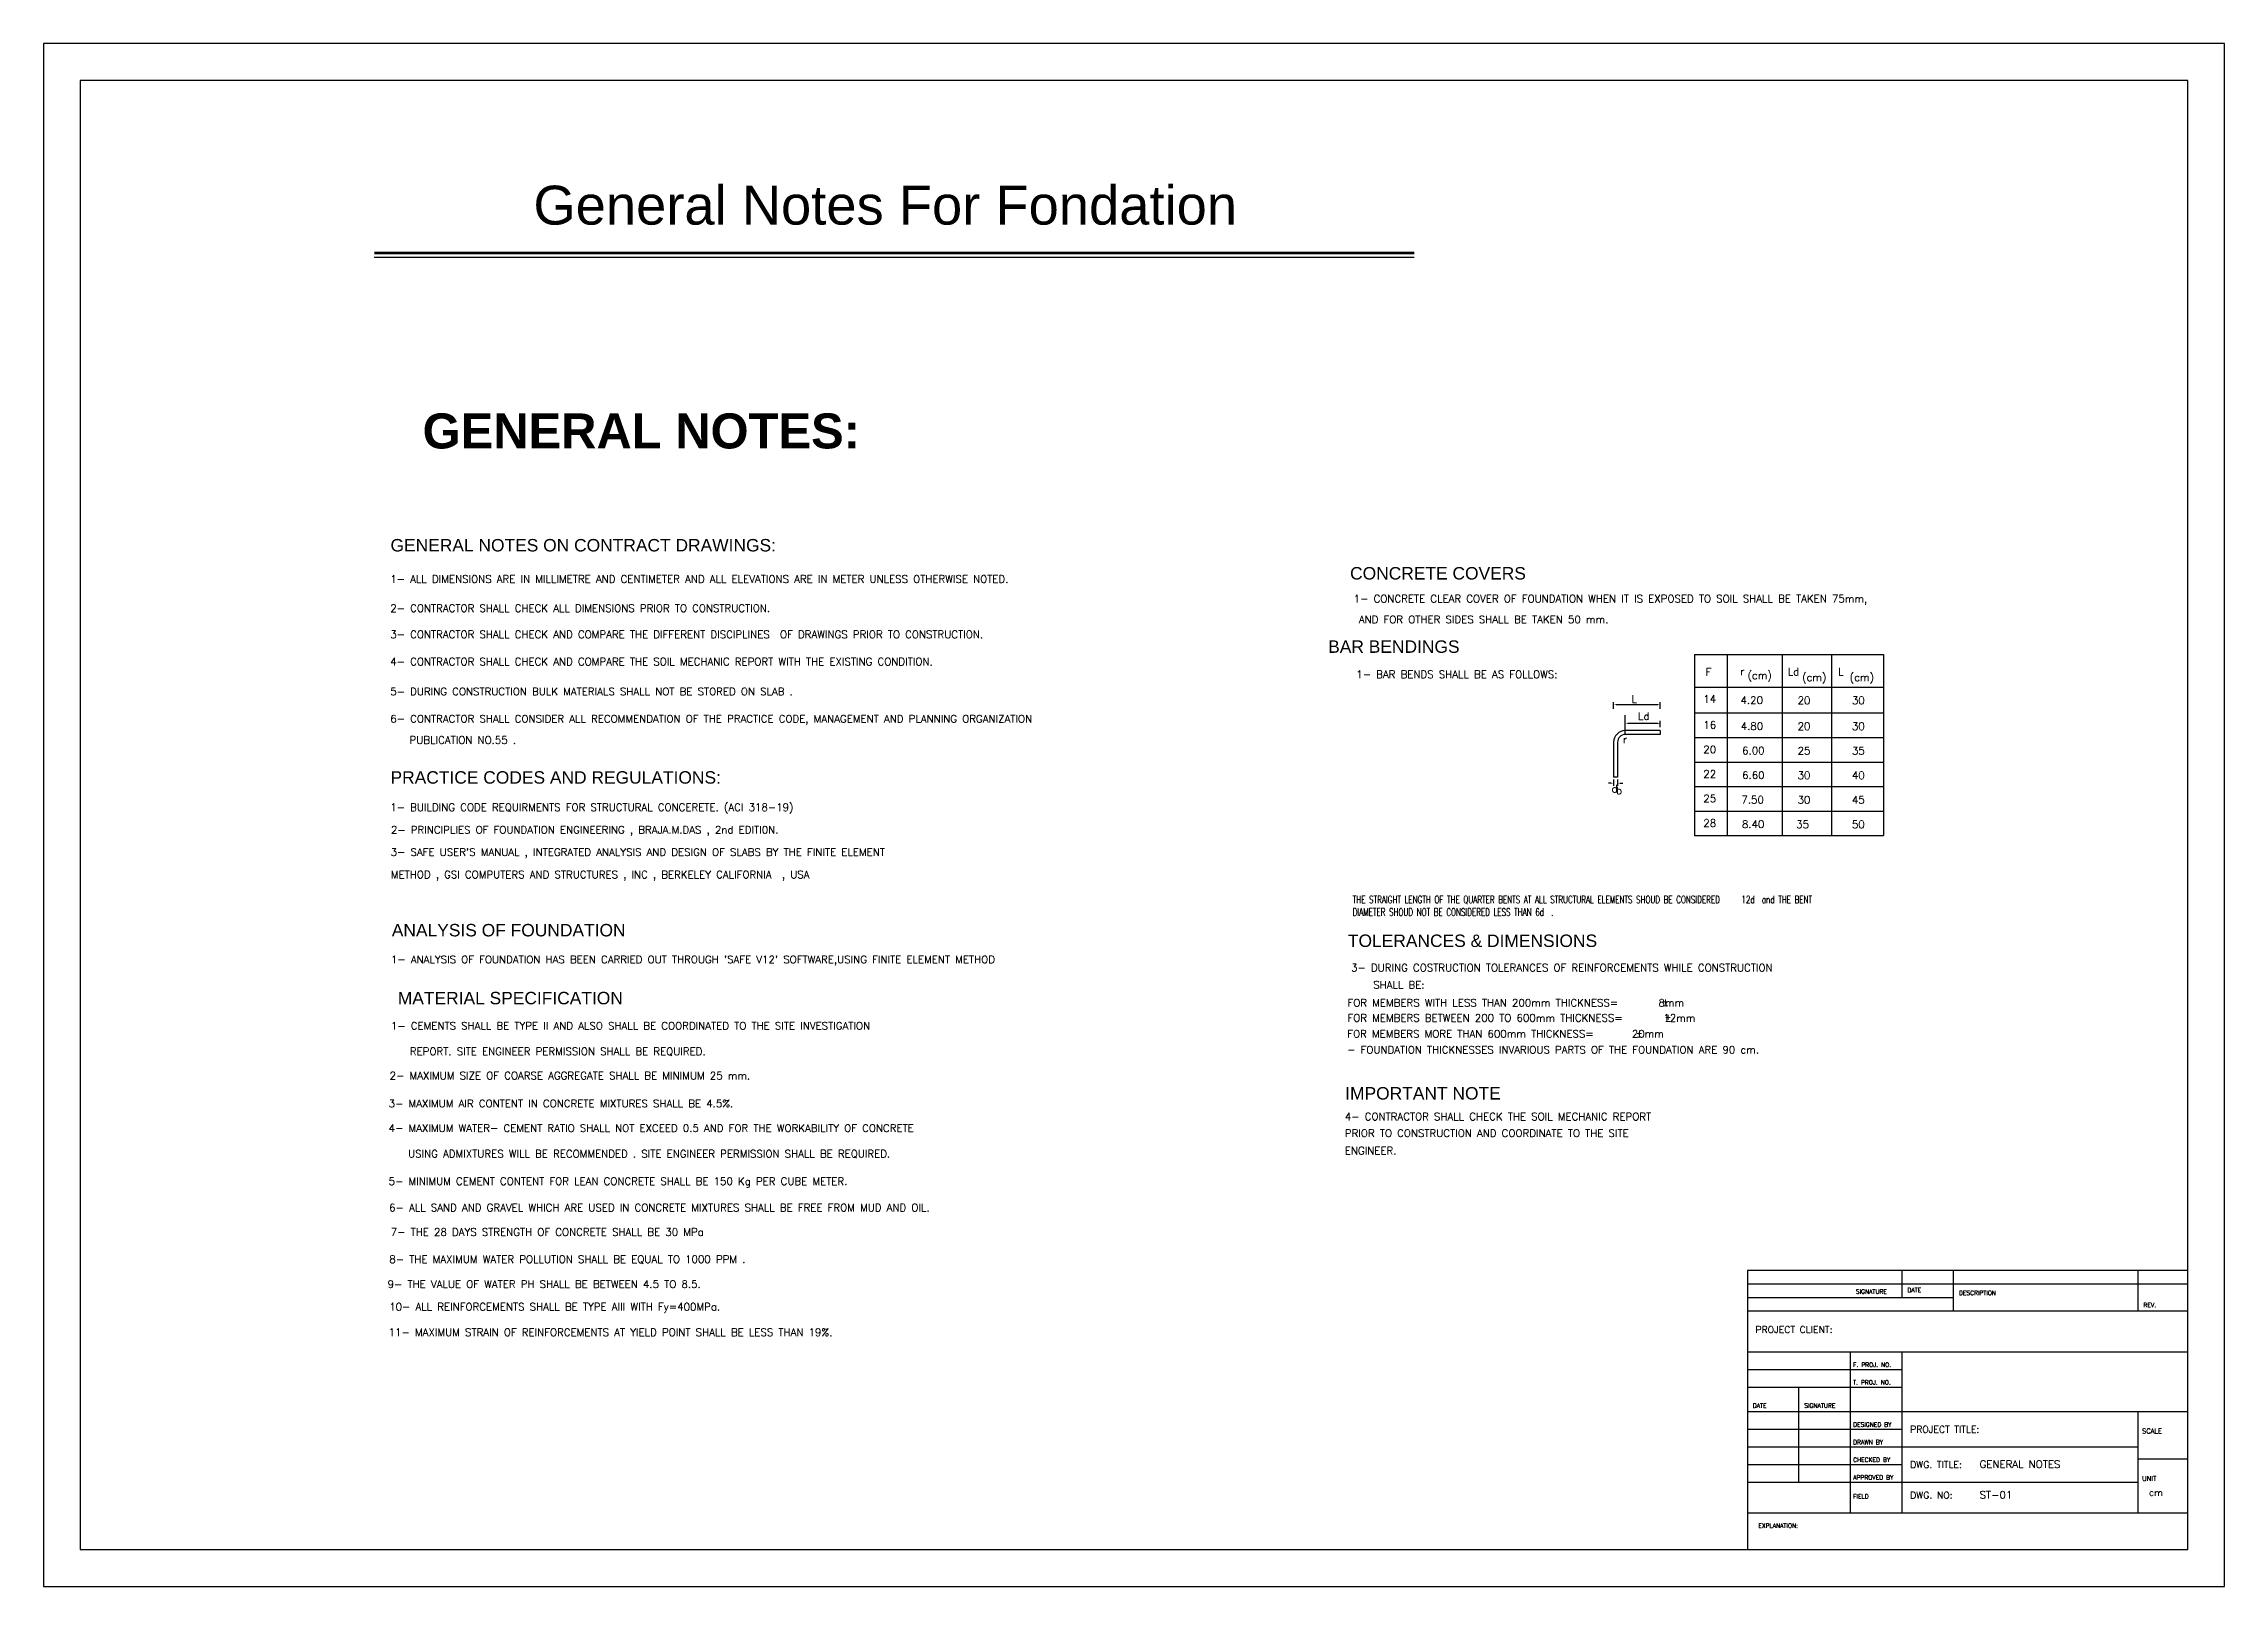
# Model space of a CAD drawing. Header units: inches. Extents: x 460503 to 460688, y 47570 to 48852.
# Drawn here: x 460506 to 460590.1, y 48792.1 to 48851.5 of the extents above; entities that cross this region are included whole.
import ezdxf
from ezdxf.enums import TextEntityAlignment as Align

# ---------------------------------------------------------------- set-up
doc = ezdxf.new("R2010")
doc.units = ezdxf.units.IN
doc.header["$MEASUREMENT"] = 0
for name, color, linetype in [('02', 4, 'Continuous'), ('1', 1, 'Continuous'), ('D_Titele', 7, 'Continuous'), ('DIM', 8, 'Continuous'), ('E10', 3, 'Continuous'), ('lateral brace', 5, 'Continuous'), ('Layer4', 118, 'Continuous')]:
    doc.layers.add(name, color=color, linetype=linetype)
doc.styles.add('ARIAL', font='arial.ttf')
doc.styles.add('E100', font='SIMPLEX.shx', dxfattribs={"width": 0.7})
doc.styles.add('Reinforcements_Style', font='romans.shx')
doc.styles.add('ROMANS', font='ROMANS', dxfattribs={"width": 0.8})
doc.dimstyles.new('Reinforcements_Dimension-1', dxfattribs={"dimtxt": 1e-06, "dimasz": 0.1, "dimexe": 0.1, "dimexo": 0, "dimgap": 0.05, "dimtad": 1, "dimtoh": 1, "dimdec": 0, "dimlfac": 100, "dimzin": 0, "dimdsep": 46, "dimtxsty": 'Reinforcements_Style', "dimcen": 0.09, "dimdle": 0.05, "dimadec": 0, "dimazin": 0, "dimtm": 1e-09, "dimtfac": 1, "dimtdec": 0, "dimtix": 1, "dimtofl": 0, "dimtmove": 2, "dimatfit": 3, "dimfxl": 1, "dimtolj": 1, "dimtzin": 0, "dimarcsym": 0})

msp = doc.modelspace()

# ---------------------------------------------------------------- texts
at = {"color": 3, "style": 'ARIAL'}
for s, p in [('GENERAL NOTES ON CONTRACT DRAWINGS: ', (460519.42363256, 48831.95622729, -7.88657441)), ('CONCRETE COVERS  ', (460556.42851048, 48830.8747887, -7.88657441)), ('  BAR BENDINGS', (460555.21136845, 48828.04836935, -7.88657441)), ('PRACTICE CODES AND REGULATIONS:', (460519.42363256, 48823.00538848, -7.88657441)), ('ANALYSIS OF FOUNDATION', (460519.47321862, 48817.11838256, -7.88657441)), ('TOLERANCES & DIMENSIONS ', (460556.34399529, 48816.70992657, -7.88657441)), ('MATERIAL SPECIFICATION', (460519.70422137, 48814.50065038, -7.88657441)), ('IMPORTANT NOTE', (460556.24125841, 48810.83010492, -7.88657441))]:
    msp.add_text(s, height=0.48, dxfattribs=at).set_placement(p)
at = {"layer": '02', "style": 'ARIAL'}
msp.add_text('General Notes For Fondation', height=1.5, dxfattribs=at).set_placement((460538.5016843, 48844.55400606, -7.88657441), align=Align.CENTER)
at = {"layer": '02', "insert": (460529.09412551, 48839.77714575, -7.88657441), "char_height": 1.5, "width": 45.1897040947, "attachment_point": 2, "style": 'ARIAL'}
msp.add_mtext('\\pt4.15702,27.0705;{\\fArial|b1|i0|c0|p34;\\C7;\\P\\H0.9x;\\C4;GENERAL NOTES:}', dxfattribs=at)
at = {"layer": '1', "style": 'ROMANS'}
for s, height, p in [('SIGNATURE', 0.167417309, (460575.93403606, 48803.34690825)), ('DATE', 0.167417309, (460577.92211661, 48803.39922616)), ('DESCRIPTION', 0.1674173092, (460579.91019716, 48803.29459034)), ('REV.', 0.167417309, (460587.0254328, 48802.82372916)), ('PROJECT CLIENT:', 0.2615895456, (460572.06251079, 48801.83242673)), ('T. PROJ. NO.', 0.1674173092, (460575.82940024, 48799.84160834)), ('F. PROJ. NO.', 0.1674173092, (460575.82940024, 48800.52174116)), ('DATE', 0.167417309, (460571.95787497, 48798.95220388)), ('SIGNATURE', 0.167417309, (460573.94595552, 48798.95220388)), ('DESIGNED BY', 0.1674173092, (460575.82940024, 48798.21975316)), ('PROJECT TITLE:', 0.2615895456, (460578.02675243, 48797.98810975)), ('DRAWN BY', 0.167417309, (460575.82940024, 48797.53962034)), ('SCALE', 0.188344473, (460586.97311489, 48797.95816361)), ('CHECKED BY', 0.167417309, (460575.82940024, 48796.85948752)), ('DWG. TITLE:', 0.2615895456, (460578.02675243, 48796.62784411)), ('APPROVED BY', 0.1674173092, (460575.82940024, 48796.1793547)), ('DWG. NO:', 0.261589546, (460578.02675243, 48795.44690397)), ('UNIT', 0.188344473, (460586.97311489, 48796.12703679)), ('cm', 0.261589546, (460587.23470443, 48795.55153979)), ('FIELD', 0.167417309, (460575.82940024, 48795.44690397)), ('EXPLANATION:', 0.1674173092, (460572.17270318, 48794.3181649))]:
    msp.add_text(s, height=height, dxfattribs=at).set_placement(p)
at = {"layer": 'E10', "color": 3, "style": 'E100'}
for s, p in [('1- ALL DIMENSIONS ARE IN MILLIMETRE AND CENTIMETER AND ALL ELEVATIONS ARE IN METER UNLESS OTHERWISE NOTED.', (460519.41372903, 48830.74908875, -7.88657441)), ('1- CONCRETE CLEAR COVER OF FOUNDATION WHEN IT IS EXPOSED TO SOIL SHALL BE TAKEN 75mm,', (460556.56781758, 48829.99082978, -7.88657441)), ('2- CONTRACTOR SHALL CHECK ALL DIMENSIONS PRIOR TO CONSTRUCTION.', (460519.41372903, 48829.62222672, -7.88657441)), (' AND FOR OTHER SIDES SHALL BE TAKEN 50 mm.', (460556.56781758, 48829.19210824, -7.88657441)), ('3- CONTRACTOR SHALL CHECK AND COMPARE THE DIFFERENT DISCIPLINES  OF DRAWINGS PRIOR TO CONSTRUCTION.', (460519.41372903, 48828.61555087, -7.88657441)), ('4- CONTRACTOR SHALL CHECK AND COMPARE THE SOIL MECHANIC REPORT WITH THE EXISTING CONDITION.', (460519.41372903, 48827.56557227, -7.88657441)), ('1- BAR BENDS SHALL BE AS FOLLOWS:', (460556.66833716, 48827.07523697, -7.88657441)), ('F ', (460570.13736343, 48827.16359419, -7.88657441)), ('r ', (460571.47680712, 48827.19377456, -7.88657441)), ('(cm)', (460571.75502533, 48827.0339811, -2.9574654)), ('Ld ', (460573.30585383, 48827.17532572, -7.88657441)), ('(cm)', (460573.85978196, 48826.96123389, -12.81568341)), ('L', (460575.24787369, 48827.17532572, -7.88657441)), ('(cm)', (460575.696836, 48826.96123389, -12.81568341)), ('5- DURING CONSTRUCTION BULK MATERIALS SHALL NOT BE STORED ON SLAB .', (460519.41372903, 48826.41316049, -7.88657441)), ('L', (460567.27939967, 48826.12414307, -7.88657441)), ('14', (460570.05186563, 48826.12338793, -7.88657441)), ('4.20', (460571.485584, 48826.07839459, -7.88657441)), ('20', (460573.68634769, 48826.0720002, -7.88657441)), ('30', (460575.78182632, 48826.0720002, -7.88657441)), ('6- CONTRACTOR SHALL CONSIDER ALL RECOMMENDATION OF THE PRACTICE CODE, MANAGEMENT AND PLANNING ORGANIZATION ', (460519.41372903, 48825.3619903, -7.88657441)), ('Ld', (460567.53152608, 48825.46062832, -7.88657441)), ('16', (460570.05186563, 48825.12338793, -14.99371822)), ('4.80', (460571.49274, 48825.07839459, -14.99371822)), ('20', (460573.68634769, 48825.0720002, -14.99371822)), ('30', (460575.78182632, 48825.0720002, -14.99371822)), (' PUBLICATION NO.55 . ', (460519.95854081, 48824.54322269, -7.88657441)), ('r', (460566.95384742, 48824.56175494, -17.58706093)), ('20', (460570.05186563, 48824.17870568, -7.88657441)), ('6.00', (460571.54759804, 48824.13371234, -7.88657441)), ('25', (460573.68634769, 48824.12731794, -7.88657441)), ('35', (460575.78182632, 48824.12731794, -7.88657441)), ('22', (460570.05186563, 48823.23370568, -7.88657441)), ('6.60', (460571.54759804, 48823.18871234, -7.88657441)), ('30', (460573.68634769, 48823.18231794, -7.88657441)), ('40', (460575.78182632, 48823.18231794, -7.88657441)), ('d', (460566.51327129, 48822.66599356, -7.88657441)), ('b', (460566.68579545, 48822.59961792, -7.88657441)), ('25', (460570.05186563, 48822.28870568, -7.88657441)), ('1- BUILDING CODE REQUIRMENTS FOR STRUCTURAL CONCERETE. (ACI 318-19)', (460519.41372903, 48821.95084872, -7.88657441)), ('7.50', (460571.519603, 48822.24371234, -7.88657441)), ('30', (460573.68634769, 48822.23731794, -7.88657441)), ('45', (460575.78182632, 48822.23731794, -7.88657441)), ('2- PRINCIPLIES OF FOUNDATION ENGINEERING , BRAJA.M.DAS , 2nd EDITI0N.', (460519.43896057, 48821.08185968, -7.88657441)), ('28', (460570.05186563, 48821.34370568, -7.88657441)), ('8.40', (460571.54059928, 48821.29871234, -7.88657441)), ('35', (460573.63052321, 48821.29231794, -7.88657441)), ('50', (460575.78182632, 48821.29231794, -7.88657441)), ("3- SAFE USER'S MANUAL , INTEGRATED ANALYSIS AND DESIGN OF SLABS BY THE FINITE ELEMENT", (460519.42733693, 48820.2239996, -7.88657441)), ('METHOD , GSI COMPUTERS AND STRUCTURES , INC , BERKELEY CALIFORNIA  , USA', (460519.43642426, 48819.35569961, -7.88657441)), ("1- ANALYSIS OF FOUNDATION HAS BEEN CARRIED OUT THROUGH 'SAFE V12' SOFTWARE,USING FINITE ELEMENT METHOD", (460519.4394494, 48816.08585801, -7.88657441)), ('3- DURING COSTRUCTION TOLERANCES OF REINFORCEMENTS WHILE CONSTRUCTION', (460556.46732656, 48815.76750311, -7.88657441)), ('SHALL BE:', (460557.32209017, 48815.10427688, -7.88657441)), ('FOR MEMBERS WITH LESS THAN 200mm THICKNESS=   8mm', (460556.32750623, 48814.41654824, -7.88657441)), ('%%P', (460568.46193184, 48814.44011701, -7.88657441)), ('1- CEMENTS SHALL BE TYPE II AND ALSO SHALL BE COORDINATED TO THE SITE INVESTIGATION ', (460519.43782268, 48813.52660304, -7.88657441)), ('FOR MEMBERS MORE THAN 600mm THICKNESS=   20mm', (460556.32113928, 48813.21812442, -7.88657441)), ('FOR MEMBERS BETWEEN 200 TO 600mm THICKNESS=   12mm', (460556.32749389, 48813.83131038, -7.88657441)), ('%%P', (460567.44894966, 48813.23042779, -7.88657441)), ('%%P', (460568.55327679, 48813.84226724, -7.88657441)), ('REPORT. SITE ENGINEER PERMISSION SHALL BE REQUIRED.', (460520.17004648, 48812.5420613, -7.88657441)), ('- FOUNDATION THICKNESSES INVARIOUS PARTS OF THE FOUNDATION ARE 90 cm.', (460556.31478468, 48812.60493847, -7.88657441)), ('2- MAXIMUM SIZE OF COARSE AGGREGATE SHALL BE MINIMUM 25 mm.', (460519.39061312, 48811.60715165, -7.88657441)), ('3- MAXIMUM AIR CONTENT IN CONCRETE MIXTURES SHALL BE 4.5%.', (460519.3523238, 48810.53155705, -7.88657441)), ('4- CONTRACTOR SHALL CHECK THE SOIL MECHANIC REPORT', (460556.2261124, 48810.02806728, -7.88657441)), ('4- MAXIMUM WATER- CEMENT RATIO SHALL NOT EXCEED 0.5 AND FOR THE WORKABILITY OF CONCRETE', (460519.3523238, 48809.5840219, -7.88657441)), ('PRIOR TO CONSTRUCTION AND COORDINATE TO THE SITE', (460556.2261124, 48809.38853529, -7.88657441)), ('USING ADMIXTURES WILL BE RECOMMENDED . SITE ENGINEER PERMISSION SHALL BE REQUIRED.', (460520.10045032, 48808.59661454, -7.88657441)), ('ENGINEER.  ', (460556.2261124, 48808.71533625, -7.88657441)), ('5- MINIMUM CEMENT CONTENT FOR LEAN CONCRETE SHALL BE 150 Kg PER CUBE METER.', (460519.3523238, 48807.53528643, -7.88657441)), ('6- ALL SAND AND GRAVEL WHICH ARE USED IN CONCRETE MIXTURES SHALL BE FREE FROM MUD AND OIL.', (460519.37060513, 48806.51885692, -7.88657441)), ('7- THE 28 DAYS STRENGTH OF CONCRETE SHALL BE 30 MPa ', (460519.43161746, 48805.57918596, -7.88657441)), ('8- THE MAXIMUM WATER POLLUTION SHALL BE EQUAL TO 1000 PPM .', (460519.37838129, 48804.52937541, -7.88657441)), ('9- THE VALUE OF WATER PH SHALL BE BETWEEN 4.5 TO 8.5.', (460519.31181542, 48803.57003427, -7.88657441)), ('10- ALL REINFORCEMENTS SHALL BE TYPE AIII WITH Fy=400MPa.', (460519.37060513, 48802.6996872, -7.88657441)), ('11- MAXIMUM STRAIN OF REINFORCEMENTS AT YIELD POINT SHALL BE LESS THAN 19%%%.', (460519.3523238, 48801.71379907, -7.88657441)), ('GENERAL NOTES', (460580.70460128, 48796.62784411)), ('ST-01', (460580.70460128, 48795.44690397))]:
    msp.add_text(s, height=0.28865, dxfattribs=at).set_placement(p)
at = {"layer": 'E10', "color": 3, "insert": (460556.52934766, 48818.68189714), "char_height": 0.28865, "width": 20.275, "attachment_point": 1, "style": 'E100'}
msp.add_mtext('THE STRAIGHT LENGTH OF THE QUARTER BENTS AT ALL STRUCTURAL ELEMENTS SHOUD BE CONSIDERED      12d  and THE BENT DIAMETER SHOUD NOT BE CONSIDERED LESS THAN 6d  .', dxfattribs=at)

# ---------------------------------------------------------------- blocks, each defined once
blk = doc.blocks.new('*D137')
at = {"layer": 'Defpoints', "color": 0, "transparency": 16777216}
for p in [(460567.042, 48825.33), (460567.042, 48825.18), (460568.392, 48825.18)]:
    blk.add_point(p, dxfattribs=at)
at = {"layer": 'E10', "color": 0, "lineweight": -2, "transparency": 16777216}
for p, q in [((460567.042, 48825.18), (460567.042, 48825.43)), ((460568.292, 48825.33), (460567.142, 48825.33)), ((460568.392, 48825.18), (460568.392, 48825.43))]:
    blk.add_line(p, q, dxfattribs=at)
at = {"layer": 'E10', "color": 0, "transparency": 16777216}
for points in [[(460567.142, 48825.347), (460567.142, 48825.314), (460567.042, 48825.33)], [(460568.292, 48825.347), (460568.292, 48825.314), (460568.392, 48825.33)]]:
    blk.add_solid(points, dxfattribs=at)
at = {"layer": 'E10', "color": 0, "transparency": 16777216, "insert": (460567.717, 48825.38), "char_height": 0.000001, "attachment_point": 5, "style": 'Reinforcements_Style'}
blk.add_mtext('\\A1;135', dxfattribs=at)
blk = doc.blocks.new('*D138')
at = {"layer": 'Defpoints', "color": 0, "transparency": 16777216}
for p in [(460566.592, 48823.168), (460566.592, 48823.025), (460566.742, 48823.168)]:
    blk.add_point(p, dxfattribs=at)
at = {"layer": 'E10', "color": 0, "lineweight": -2, "transparency": 16777216}
for p, q in [((460566.492, 48823.025), (460566.392, 48823.025)), ((460566.592, 48823.168), (460566.592, 48822.925)), ((460566.742, 48823.168), (460566.742, 48822.925)), ((460566.842, 48823.025), (460566.942, 48823.025))]:
    blk.add_line(p, q, dxfattribs=at)
at = {"layer": 'E10', "color": 0, "transparency": 16777216}
for points in [[(460566.492, 48823.041), (460566.492, 48823.008), (460566.592, 48823.025)], [(460566.842, 48823.041), (460566.842, 48823.008), (460566.742, 48823.025)]]:
    blk.add_solid(points, dxfattribs=at)
at = {"layer": 'E10', "color": 0, "transparency": 16777216, "insert": (460566.667, 48823.075), "char_height": 0.000001, "attachment_point": 5, "style": 'Reinforcements_Style'}
blk.add_mtext('\\A1;15', dxfattribs=at)
blk = doc.blocks.new('*D139')
at = {"layer": 'Defpoints', "color": 0, "transparency": 16777216}
for p in [(460566.592, 48826.046), (460566.592, 48825.896), (460568.392, 48825.896)]:
    blk.add_point(p, dxfattribs=at)
at = {"layer": 'E10', "color": 0, "lineweight": -2, "transparency": 16777216}
for p, q in [((460566.592, 48825.896), (460566.592, 48826.146)), ((460568.292, 48826.046), (460566.692, 48826.046)), ((460568.392, 48825.896), (460568.392, 48826.146))]:
    blk.add_line(p, q, dxfattribs=at)
at = {"layer": 'E10', "color": 0, "transparency": 16777216}
for points in [[(460566.692, 48826.062), (460566.692, 48826.029), (460566.592, 48826.046)], [(460568.292, 48826.062), (460568.292, 48826.029), (460568.392, 48826.046)]]:
    blk.add_solid(points, dxfattribs=at)
at = {"layer": 'E10', "color": 0, "transparency": 16777216, "insert": (460567.492, 48826.096), "char_height": 0.000001, "attachment_point": 5, "style": 'Reinforcements_Style'}
blk.add_mtext('\\A1;180', dxfattribs=at)

# ---------------------------------------------------------------- dimensions: what is measured, and where the dimension line sits
at = {"layer": 'E10', "color": 3}
for p1, p2, distance, picture, middle in [((460568.39227565, 48825.89582699, -7.88657441), (460566.59227565, 48825.89582699, -7.88657441), -0.14975262, '*D139', (460567.49227565, 48826.09558011, -7.88657441)), ((460568.39227565, 48825.1804892, -7.88657441), (460567.04227565, 48825.1804892, -7.88657441), -0.14975262, '*D137', (460567.71727565, 48825.38024233, -7.88657441)), ((460566.74227565, 48823.16825588, -7.88657441), (460566.59227565, 48823.16825588, -7.88657441), 0.14348114, '*D138', (460566.66727565, 48823.07477524, -7.88657441))]:
    dim = msp.add_aligned_dim(p1=p1, p2=p2, distance=distance, dimstyle='Reinforcements_Dimension-1', dxfattribs=at)
    dim.commit()
    dim.dimension.update_dxf_attribs({"geometry": picture, "text_midpoint": middle})

# ---------------------------------------------------------------- linework, layer by layer
at = {"layer": '1'}
for p, q in [((460571.74860333, 48804.2363127), (460571.74860333, 48793.48119519)), ((460571.74860333, 48804.2363127), (460571.74860333, 48794.89377874)), ((460588.72955203, 48804.2363127), (460571.74860333, 48804.2363127)), ((460577.71284497, 48803.18995452), (460577.71284497, 48804.2363127)), ((460579.70092552, 48802.66677543), (460579.70092552, 48804.2363127)), ((460586.81616116, 48802.66677543), (460586.81616116, 48804.2363127)), ((460588.72955203, 48803.71313361), (460571.74860333, 48803.71313361)), ((460579.70092552, 48803.18995452), (460571.74860333, 48803.18995452)), ((460588.72955203, 48802.66677543), (460571.74860333, 48802.66677543)), ((460588.72955203, 48801.09723816), (460571.74860333, 48801.09723816)), ((460575.72476443, 48794.89377874), (460575.72476443, 48801.09723816)), ((460577.71284497, 48794.89377874), (460577.71284497, 48801.09723816)), ((460577.71284497, 48800.41710534), (460571.74860333, 48800.41710534)), ((460577.71284497, 48799.73697252), (460571.74860333, 48799.73697252)), ((460573.73668388, 48796.07471888), (460573.73668388, 48799.73697252)), ((460577.71284497, 48798.79525016), (460571.74860333, 48798.79525016)), ((460588.72955203, 48798.79525016), (460577.71284497, 48798.79525016)), ((460586.81616116, 48794.89377874), (460586.81616116, 48798.79525016)), ((460577.71284497, 48798.11511734), (460571.74860333, 48798.11511734)), ((460586.81616116, 48797.43498452), (460571.74860333, 48797.43498452)), ((460577.71284497, 48796.7548517), (460571.74860333, 48796.7548517)), ((460588.72955203, 48796.96412334), (460586.81616116, 48796.96412334)), ((460577.71284497, 48796.07471888), (460571.74860333, 48796.07471888)), ((460586.81616116, 48796.07471888), (460577.71284497, 48796.07471888)), ((460571.74860333, 48794.89377874), (460588.72955203, 48794.89377874))]:
    msp.add_line(p, q, dxfattribs=at)
msp.add_lwpolyline([(460507.46120186, 48793.48119519), (460588.72955203, 48793.48119519), (460588.72955203, 48850.11419183), (460507.46120186, 48850.11419183)], close=True, dxfattribs=at)
at = {"layer": 'D_Titele', "color": 1}
msp.add_line((460518.79642689, 48843.29913627, 6.16138626), (460558.90442197, 48843.29913627, 6.16138626), dxfattribs=at)
at = {"layer": 'D_Titele', "color": 1, "const_width": 0.09955557, "elevation": 6.16138626}
msp.add_lwpolyline([(460518.79642689, 48843.45913627), (460558.90442197, 48843.45913627)], dxfattribs=at)
at = {"layer": 'DIM'}
msp.add_lwpolyline([(460506.04537694, 48792.06537028), (460590.14537694, 48792.06537028), (460590.14537694, 48851.53001674), (460506.04537694, 48851.53001674)], close=True, dxfattribs=at)
at = {"layer": 'E10', "color": 3}
for p, q in [((460569.71600946, 48827.97987176, -7.88657441), (460574.99513861, 48827.97987176, -7.88657441)), ((460569.71600946, 48827.97987176, -7.88657441), (460569.71600946, 48825.72987176, -14.99371822)), ((460570.96600946, 48827.97987176, -7.88657441), (460570.96600946, 48825.72987176, -14.99371822)), ((460573.09581529, 48827.97987176, -7.88657441), (460573.09581529, 48825.72987176, -14.99371822)), ((460574.99513861, 48827.97987176, -7.88657441), (460574.99513861, 48825.72987176, -14.99371822)), ((460574.99513861, 48827.97987176, -7.88657441), (460576.99967353, 48827.97987176, -7.88657441)), ((460576.99967353, 48827.97987176, -7.88657441), (460576.99967353, 48824.78518951, -7.88657441)), ((460569.71600946, 48826.72987176, -7.88657441), (460574.99513861, 48826.72987176, -7.88657441)), ((460574.99513861, 48826.72987176, -7.88657441), (460576.99967353, 48826.72987176, -7.88657441)), ((460567.04227565, 48824.90119656, -7.88657441), (460567.04227565, 48825.64330434, -7.88657441)), ((460569.71600946, 48825.72987176, -7.88657441), (460574.99513861, 48825.72987176, -7.88657441)), ((460569.71600946, 48825.72987176, -7.88657441), (460569.71600946, 48824.78518951, -7.88657441)), ((460570.96600946, 48825.72987176, -14.99371822), (460570.96600946, 48824.78518951, -7.88657441)), ((460573.0895384, 48825.72987176, -14.99371822), (460573.0895384, 48824.78518951, -7.88657441)), ((460574.99513861, 48825.72987176, -7.88657441), (460574.99513861, 48824.78518951, -7.88657441)), ((460574.99513861, 48825.72987176, -7.88657441), (460576.99967353, 48825.72987176, -7.88657441)), ((460566.59227565, 48824.60119656, -7.88657441), (460566.59227565, 48823.25119656, -7.88657441)), ((460566.74227565, 48824.60119656, -7.88657441), (460566.74227565, 48823.25119656, -7.88657441)), ((460568.39227565, 48825.05119656, -7.88657441), (460567.04227565, 48825.05119656, -7.88657441)), ((460568.39227565, 48824.90119656, -7.88657441), (460567.04227565, 48824.90119656, -7.88657441)), ((460568.39227565, 48825.05119656, -7.88657441), (460568.39227565, 48824.90119656, -7.88657441)), ((460569.71600946, 48824.78518951, -7.88657441), (460576.99967353, 48824.78518951, -7.88657441)), ((460569.71600946, 48824.78518951, -7.88657441), (460569.71600946, 48821.00518951, -7.88657441)), ((460570.96600946, 48824.78518951, -7.88657441), (460570.96600946, 48821.00518951, -7.88657441)), ((460573.09581529, 48824.78518951, -7.88657441), (460573.09581529, 48821.00518951, -7.88657441)), ((460574.99513861, 48824.78518951, -7.88657441), (460574.99513861, 48821.00518951, -7.88657441)), ((460576.99967353, 48824.78518951, -7.88657441), (460576.99967353, 48821.00518951, -7.88657441)), ((460569.71600946, 48823.84018951, -7.88657441), (460576.99967353, 48823.84018951, -7.88657441)), ((460569.71600946, 48823.84018951, -7.88657441), (460576.99967353, 48823.84018951, -7.88657441)), ((460566.74227565, 48823.25119656, -7.88657441), (460566.59227565, 48823.25119656, -7.88657441)), ((460569.71600946, 48822.89518951, -7.88657441), (460576.99967353, 48822.89518951, -7.88657441)), ((460569.71600946, 48821.95018951, -7.88657441), (460576.99967353, 48821.95018951, -7.88657441)), ((460569.71600946, 48821.00518951, -7.88657441), (460576.99967353, 48821.00518951, -7.88657441))]:
    msp.add_line(p, q, dxfattribs=at)
for radius in [0.45, 0.3]:
    msp.add_arc((460567.04227565, 48824.60119656, -7.88657441), radius, 90, 180, dxfattribs=at)
at = {"layer": 'lateral brace'}
msp.add_lwpolyline([(460506.04537694, 48792.06537028), (460590.14537694, 48792.06537028), (460590.14537694, 48851.53001674), (460506.04537694, 48851.53001674)], close=True, dxfattribs=at)
at = {"layer": 'Layer4'}
msp.add_lwpolyline([(460590.14537694, 48851.53001674), (460506.04537694, 48851.53001674), (460506.04537694, 48792.06537028), (460590.14537694, 48792.06537028)], close=True, dxfattribs=at)

msp.set_redraw_order([(e.dxf.handle, doc.entitydb.next_handle()) for e in msp.query("TEXT MTEXT ATTDEF DIMENSION ARC_DIMENSION")])  # texts and dimensions are drawn at this point

doc.saveas('drawing.dxf')
